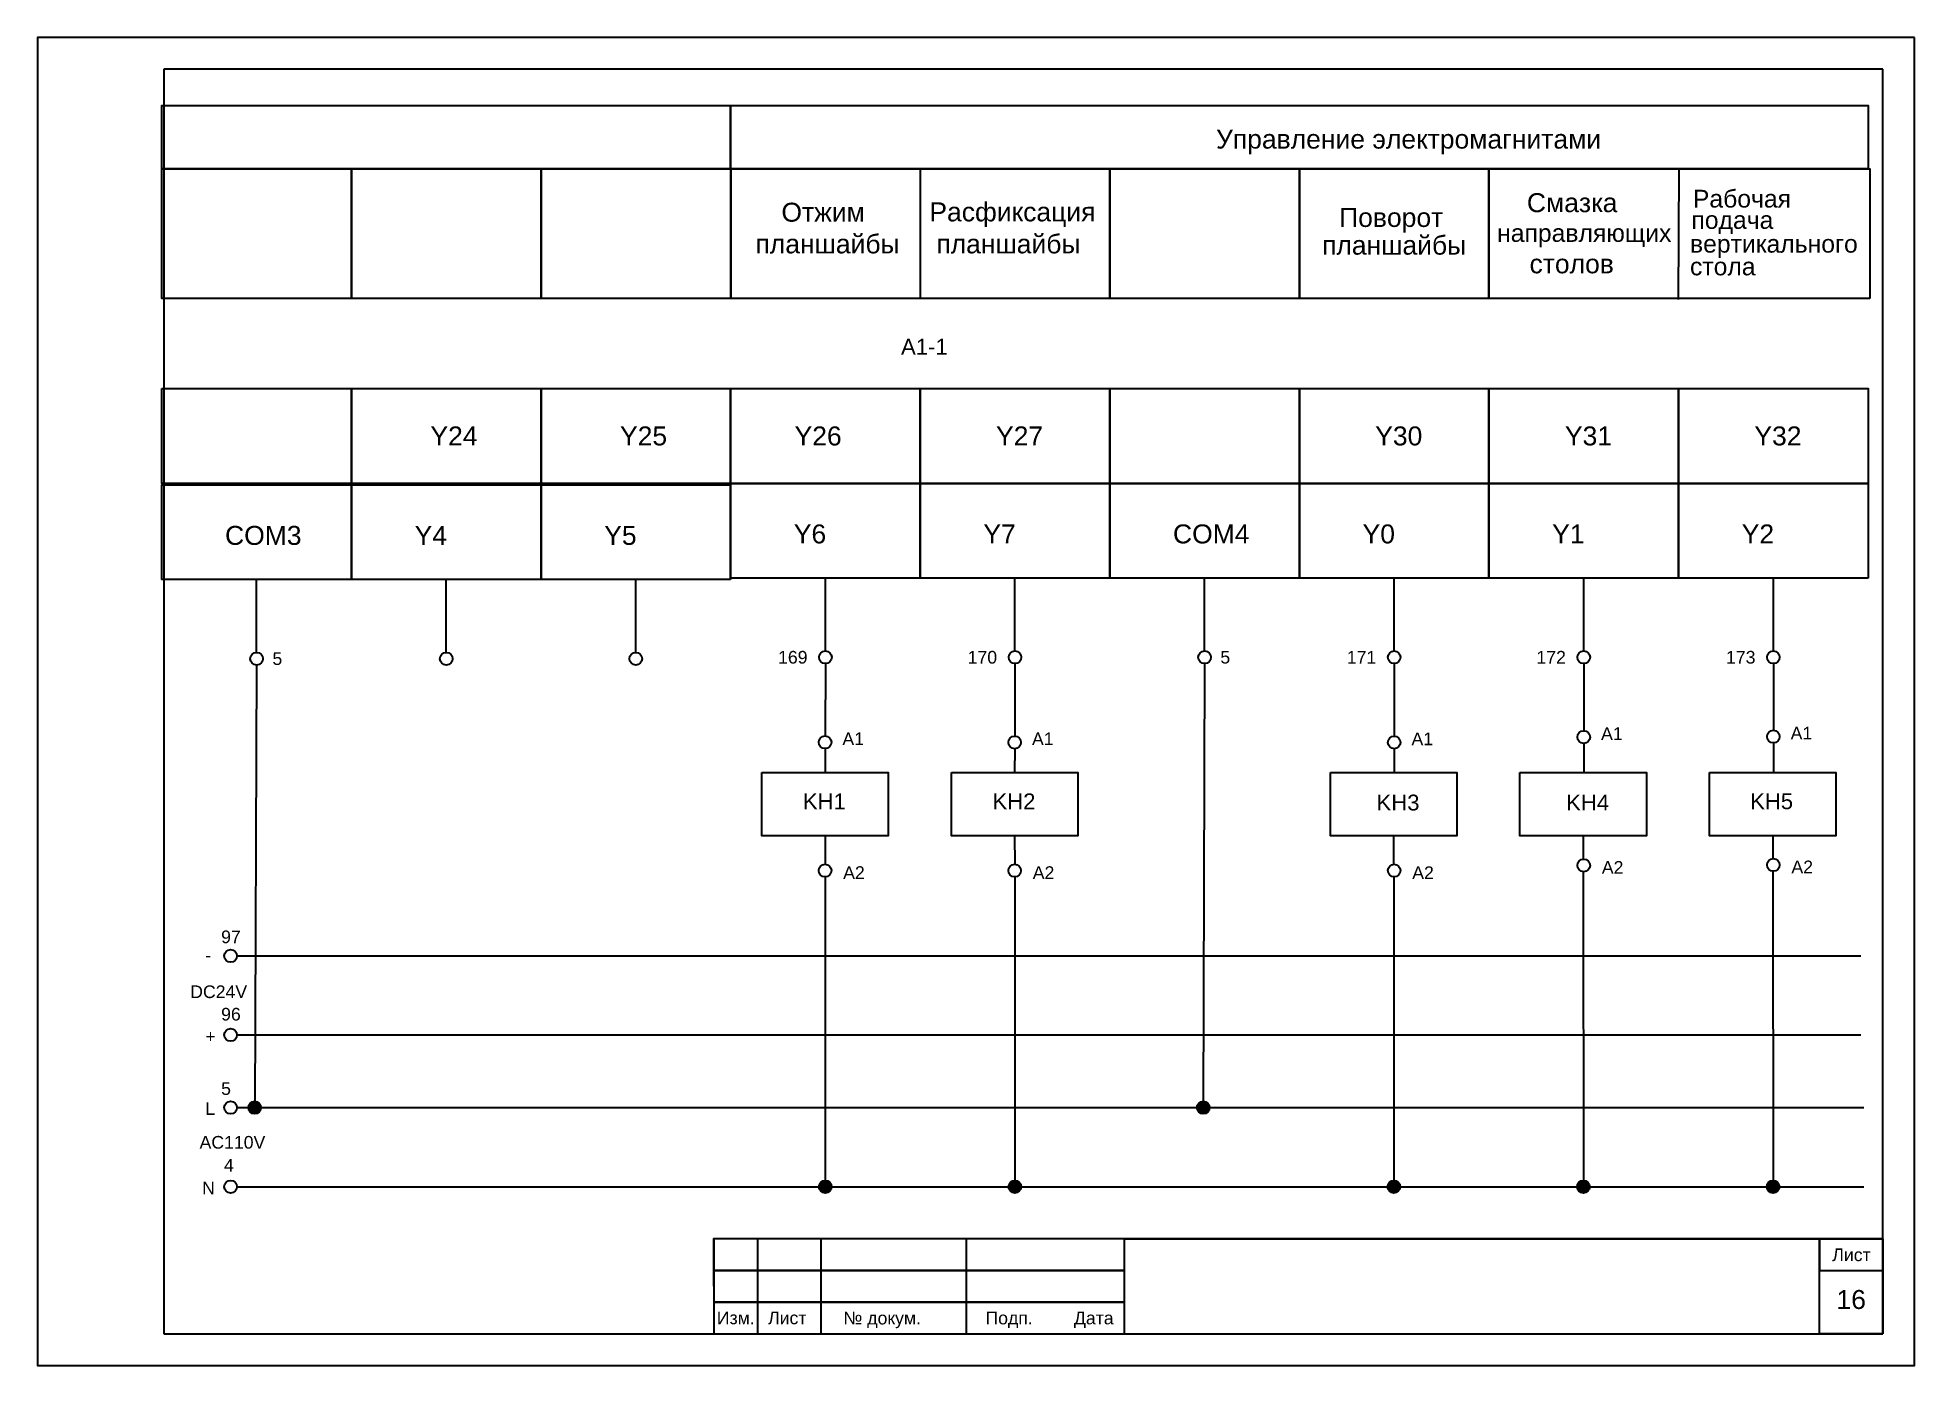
# Model space of a CAD drawing. Header units: millimetres. Extents: x 2144 to 8705, y -937 to 1906.
# Drawn here: x 8408.3 to 8705.3, y 411.1 to 621.1 of the extents above; entities that cross this region are included whole.
import ezdxf

# ---------------------------------------------------------------- set-up
doc = ezdxf.new("R2010")
doc.units = ezdxf.units.MM
for name, color, linetype, lineweight in [('Маркировка', 7, 'Continuous', 25), ('Оформление', 7, 'Continuous', 30), ('Элементы', 7, 'Continuous', 30)]:
    doc.layers.add(name, color=color, linetype=linetype, lineweight=lineweight)
doc.styles.get("Standard").update_dxf_attribs({"font": 'arial.ttf'})

msp = doc.modelspace()

# ---------------------------------------------------------------- texts
at = {"layer": 'Маркировка'}
for s, height, p in [('A1-1', 2.5, (8544.94, 570.95)), ('5', 2, (8445.47, 521.87)), ('169', 2, (8525.48, 522.09)), ('170', 2, (8555.48, 522.09)), ('5', 2, (8595.47, 522.1)), ('171', 2, (8615.48, 522.09)), ('172', 2, (8645.48, 522.09)), ('173', 2, (8675.48, 522.09)), ('A1', 2, (8535.66, 509.19)), ('A1', 2, (8565.66, 509.19)), ('A1', 2, (8625.71, 509.18)), ('A1', 2, (8655.71, 510.01)), ('A1', 2, (8685.71, 510.09)), ('KH1', 2.5, (8529.41, 499.05)), ('KH2', 2.5, (8559.41, 499.05)), ('KH3', 2.5, (8620.19, 498.86)), ('KH4', 2.5, (8650.19, 498.86)), ('KH5', 2.5, (8679.3, 499.06)), ('A2', 2, (8535.78, 488.03)), ('A2', 2, (8565.78, 488.03)), ('A2', 2, (8625.83, 488.02)), ('A2', 2, (8655.83, 488.86)), ('A2', 2, (8685.83, 488.93)), ('97', 2, (8437.35, 477.87)), ('-', 2, (8434.85, 474.97)), ('DC24V', 2, (8432.46, 469.19)), ('96', 2, (8437.35, 465.64)), ('+', 2, (8434.85, 462.14)), ('5', 2, (8437.35, 453.87)), ('L', 2, (8434.85, 450.72)), ('AC110V', 2, (8433.94, 445.38)), ('4', 2, (8437.81, 441.76)), ('N', 2, (8434.35, 438.14))]:
    msp.add_text(s, height=height, dxfattribs=at).set_placement(p)
at = {"layer": 'Оформление'}
for s, height, p in [('Управление электромагнитами', 3, (8594.78, 603.53)), ('Рабочая', 2.8, (8670.24, 594.21)), ('Отжим', 3, (8526.01, 591.97)), ('Расфиксация', 3, (8549.42, 592.02)), ('Поворот', 3, (8614.26, 591.14)), ('Смазка', 3, (8643.97, 593.48)), ('подача', 2.8, (8670.01, 590.84)), ('планшайбы', 3, (8521.91, 586.96)), ('планшайбы', 3, (8550.53, 586.96)), ('планшайбы', 3, (8611.56, 586.76)), ('направляющих', 2.8, (8639.26, 588.78)), ('вертикального', 2.8, (8669.78, 587.08)), ('столов', 3, (8644.39, 583.81)), ('стола', 2.8, (8669.78, 583.49)), ('Y24', 3, (8470.47, 556.59)), ('Y25', 3, (8500.47, 556.59)), ('Y26', 3, (8528.09, 556.59)), ('Y27', 3, (8559.97, 556.59)), ('Y30', 3, (8619.97, 556.59)), ('Y31', 3, (8649.99, 556.59)), ('Y32', 3, (8679.97, 556.59)), ('Лист', 2, (8692.3, 427.59)), ('16', 3, (8692.96, 420.02)), ('Изм.', 2, (8515.8, 417.61)), ('Лист', 2, (8523.9, 417.6)), ('№ докум.', 2, (8535.82, 417.58)), ('Подп.', 2, (8558.3, 417.59)), ('Дата', 2, (8572.3, 417.59))]:
    msp.add_text(s, height=height, dxfattribs=at).set_placement(p)
at = {"layer": 'Элементы'}
for s, p in [('COM3', (8437.97, 540.86)), ('Y4', (8467.97, 540.86)), ('Y5', (8497.97, 540.86)), ('Y6', (8527.97, 541.09)), ('Y7', (8557.97, 541.09)), ('COM4', (8587.97, 541.09)), ('Y0', (8617.97, 541.09)), ('Y1', (8647.97, 541.09)), ('Y2', (8677.97, 541.09))]:
    msp.add_text(s, height=3, dxfattribs=at).set_placement(p)

# ---------------------------------------------------------------- hatches: boundary and pattern name
at = {"layer": 'Элементы'}
h = msp.add_hatch(color=256, dxfattribs=at)
h.dxf.hatch_style = 1
h.paths.add_polyline_path([(8443.66, 451.86, 1), (8441.66, 451.86, 1)])
h = msp.add_hatch(color=256, dxfattribs=at)
h.dxf.hatch_style = 1
h.paths.add_polyline_path([(8593.76, 451.86, 1), (8591.76, 451.86, 1)])
h = msp.add_hatch(color=256, dxfattribs=at)
h.dxf.hatch_style = 1
h.paths.add_polyline_path([(8533.95, 439.36, 1), (8531.95, 439.36, 1)])
h = msp.add_hatch(color=256, dxfattribs=at)
h.dxf.hatch_style = 1
h.paths.add_polyline_path([(8563.95, 439.36, 1), (8561.95, 439.36, 1)])
h = msp.add_hatch(color=256, dxfattribs=at)
h.dxf.hatch_style = 1
h.paths.add_polyline_path([(8623.92, 439.36, 1), (8621.92, 439.36, 1)])
h = msp.add_hatch(color=256, dxfattribs=at)
h.dxf.hatch_style = 1
h.paths.add_polyline_path([(8653.92, 439.36, 1), (8651.92, 439.36, 1)])
h = msp.add_hatch(color=256, dxfattribs=at)
h.dxf.hatch_style = 1
h.paths.add_polyline_path([(8683.92, 439.36, 1), (8681.92, 439.36, 1)])

# ---------------------------------------------------------------- linework, layer by layer
at = {"layer": 'Оформление'}
for p, q in [((8700.3, 616.09), (8428.3, 616.09)), ((8428.3, 616.09), (8428.3, 416.09)), ((8700.3, 416.09), (8700.3, 616.09)), ((8548.01, 579.83), (8548.01, 600.33)), ((8667.94, 579.67), (8668.06, 600.3)), ((8428.3, 416.09), (8700.3, 416.09)), ((8515.3, 416.09), (8700.3, 416.09)), ((8515.3, 416.09), (8700.3, 416.09)), ((8515.3, 416.09), (8700.3, 416.09))]:
    msp.add_line(p, q, dxfattribs=at)
at = {"layer": 'Оформление', "lineweight": 35}
msp.add_line((8580.3, 431.09), (8700.3, 431.09), dxfattribs=at)
at = {"layer": 'Оформление'}
for points in [[(8705.3, 621.09), (8408.3, 621.09), (8408.3, 411.09), (8705.3, 411.09)], [(8517.97, 600.33), (8427.97, 600.33), (8427.97, 610.33), (8517.97, 610.33)], [(8697.99, 600.33), (8517.97, 600.33), (8517.97, 610.33), (8697.99, 610.33)], [(8457.97, 579.83), (8427.97, 579.83), (8427.97, 600.33), (8457.97, 600.33)], [(8487.97, 579.83), (8457.97, 579.83), (8457.97, 600.33), (8487.97, 600.33)], [(8517.97, 579.83), (8487.97, 579.83), (8487.97, 600.33), (8517.97, 600.33)], [(8577.97, 579.83), (8518.05, 579.83), (8518.05, 600.33), (8577.97, 600.33)], [(8607.97, 579.83), (8577.97, 579.83), (8577.97, 600.33), (8607.97, 600.33)], [(8637.97, 579.83), (8607.97, 579.83), (8607.97, 600.33), (8637.97, 600.33)], [(8698.24, 579.83), (8637.97, 579.83), (8637.97, 600.33), (8698.24, 600.33)], [(8427.97, 565.59), (8457.97, 565.59), (8457.97, 550.59), (8427.97, 550.59)], [(8457.97, 565.59), (8487.97, 565.59), (8487.97, 550.59), (8457.97, 550.59)], [(8487.97, 565.59), (8517.97, 565.59), (8517.97, 550.59), (8487.97, 550.59)], [(8517.97, 565.59), (8547.97, 565.59), (8547.97, 550.59), (8517.97, 550.59)], [(8547.97, 565.59), (8577.97, 565.59), (8577.97, 550.59), (8547.97, 550.59)], [(8577.97, 565.59), (8607.97, 565.59), (8607.97, 550.59), (8577.97, 550.59)], [(8607.97, 565.59), (8637.97, 565.59), (8637.97, 550.59), (8607.97, 550.59)], [(8637.97, 565.59), (8667.97, 565.59), (8667.97, 550.59), (8637.97, 550.59)], [(8667.97, 565.59), (8697.97, 565.59), (8697.97, 550.59), (8667.97, 550.59)], [(8515.3, 416.09), (8532.3, 416.09), (8532.28, 431.09), (8515.28, 431.09)], [(8515.3, 426.09), (8580.3, 426.09), (8580.3, 431.09), (8515.3, 431.09)], [(8515.3, 416.09), (8522.3, 416.09), (8522.3, 431.09), (8515.3, 431.09)], [(8515.3, 416.09), (8555.3, 416.09), (8555.3, 431.09), (8515.3, 431.09)], [(8700.3, 416.09), (8690.3, 416.09), (8690.3, 431.09), (8700.3, 431.09)], [(8700.3, 431.09), (8690.3, 431.09), (8690.3, 426.09), (8700.3, 426.09)], [(8515.3, 421.09), (8580.3, 421.09), (8580.3, 426.09), (8515.3, 426.09)], [(8515.3, 416.09), (8580.3, 416.09), (8580.3, 421.09), (8515.3, 421.09)]]:
    msp.add_lwpolyline(points, close=True, dxfattribs=at)
at = {"layer": 'Элементы'}
for p, q in [((8442.97, 523.86), (8442.97, 535.36)), ((8472.97, 523.86), (8472.97, 535.36)), ((8502.97, 523.86), (8502.97, 535.36)), ((8532.97, 524.09), (8532.97, 535.59)), ((8562.97, 524.09), (8562.97, 535.59)), ((8592.97, 524.09), (8592.97, 535.59)), ((8622.97, 524.09), (8622.97, 535.59)), ((8652.97, 524.09), (8652.97, 535.59)), ((8682.97, 524.09), (8682.97, 535.59)), ((8442.94, 521.87), (8442.66, 451.86)), ((8532.97, 522.09), (8532.93, 510.64)), ((8562.97, 522.09), (8562.93, 510.63)), ((8592.94, 522.09), (8592.76, 451.86)), ((8622.97, 522.09), (8622.97, 510.62)), ((8652.97, 522.09), (8652.97, 511.46)), ((8682.97, 522.09), (8682.97, 511.54)), ((8532.92, 508.64), (8532.91, 504.86)), ((8562.92, 508.63), (8562.91, 504.86)), ((8622.97, 508.62), (8622.97, 504.86)), ((8652.97, 509.46), (8652.97, 504.86)), ((8682.97, 509.54), (8682.97, 504.86)), ((8532.91, 494.86), (8532.92, 490.35)), ((8562.91, 494.86), (8562.92, 490.35)), ((8622.88, 494.86), (8622.89, 490.33)), ((8652.88, 494.86), (8652.89, 491.17)), ((8682.88, 494.86), (8682.89, 491.25)), ((8532.93, 488.35), (8532.95, 439.36)), ((8562.93, 488.35), (8562.95, 439.36)), ((8622.9, 488.34), (8622.92, 439.36)), ((8652.9, 489.18), (8652.92, 439.36)), ((8682.89, 489.25), (8682.92, 439.36)), ((8439.85, 475.86), (8696.8, 475.86)), ((8439.85, 463.36), (8696.8, 463.36)), ((8439.85, 451.86), (8697.3, 451.86)), ((8439.85, 439.36), (8697.3, 439.36))]:
    msp.add_line(p, q, dxfattribs=at)
for points in [[(8457.97, 535.36), (8427.97, 535.36), (8427.97, 550.36), (8457.97, 550.36)], [(8487.97, 535.36), (8457.97, 535.36), (8457.97, 550.36), (8487.97, 550.36)], [(8517.97, 535.36), (8487.97, 535.36), (8487.97, 550.36), (8517.97, 550.36)], [(8547.97, 535.59), (8517.97, 535.59), (8517.97, 550.59), (8547.97, 550.59)], [(8577.97, 535.59), (8547.97, 535.59), (8547.97, 550.59), (8577.97, 550.59)], [(8607.97, 535.59), (8577.97, 535.59), (8577.97, 550.59), (8607.97, 550.59)], [(8637.97, 535.59), (8607.97, 535.59), (8607.97, 550.59), (8637.97, 550.59)], [(8667.97, 535.59), (8637.97, 535.59), (8637.97, 550.59), (8667.97, 550.59)], [(8697.97, 535.59), (8667.97, 535.59), (8667.97, 550.59), (8697.97, 550.59)], [(8522.91, 504.86), (8542.91, 504.86), (8542.91, 494.86), (8522.91, 494.86)], [(8552.91, 504.86), (8572.91, 504.86), (8572.91, 494.86), (8552.91, 494.86)], [(8612.88, 504.86), (8632.88, 504.86), (8632.88, 494.86), (8612.88, 494.86)], [(8642.88, 504.86), (8662.88, 504.86), (8662.88, 494.86), (8642.88, 494.86)], [(8672.88, 504.86), (8692.88, 504.86), (8692.88, 494.86), (8672.88, 494.86)]]:
    msp.add_lwpolyline(points, close=True, dxfattribs=at)
for centre in [(8442.97, 522.86), (8472.97, 522.86), (8502.97, 522.86), (8532.97, 523.09), (8562.97, 523.09), (8592.97, 523.09), (8622.97, 523.09), (8652.97, 523.09), (8682.97, 523.09), (8652.97, 510.46), (8682.97, 510.54), (8532.92, 509.64), (8562.92, 509.63), (8622.97, 509.62), (8532.92, 489.35), (8562.92, 489.35), (8622.97, 489.34), (8652.97, 490.17), (8682.97, 490.25), (8438.85, 475.86), (8438.85, 463.36), (8438.85, 451.86), (8442.66, 451.86), (8592.76, 451.86), (8438.85, 439.36), (8532.95, 439.36), (8562.95, 439.36), (8622.92, 439.36), (8652.92, 439.36), (8682.92, 439.36)]:
    msp.add_circle(centre, 1, dxfattribs=at)

msp.set_redraw_order([(e.dxf.handle, doc.entitydb.next_handle()) for e in msp.query("TEXT MTEXT ATTDEF DIMENSION ARC_DIMENSION")])  # texts and dimensions are drawn at this point

doc.saveas('drawing.dxf')
